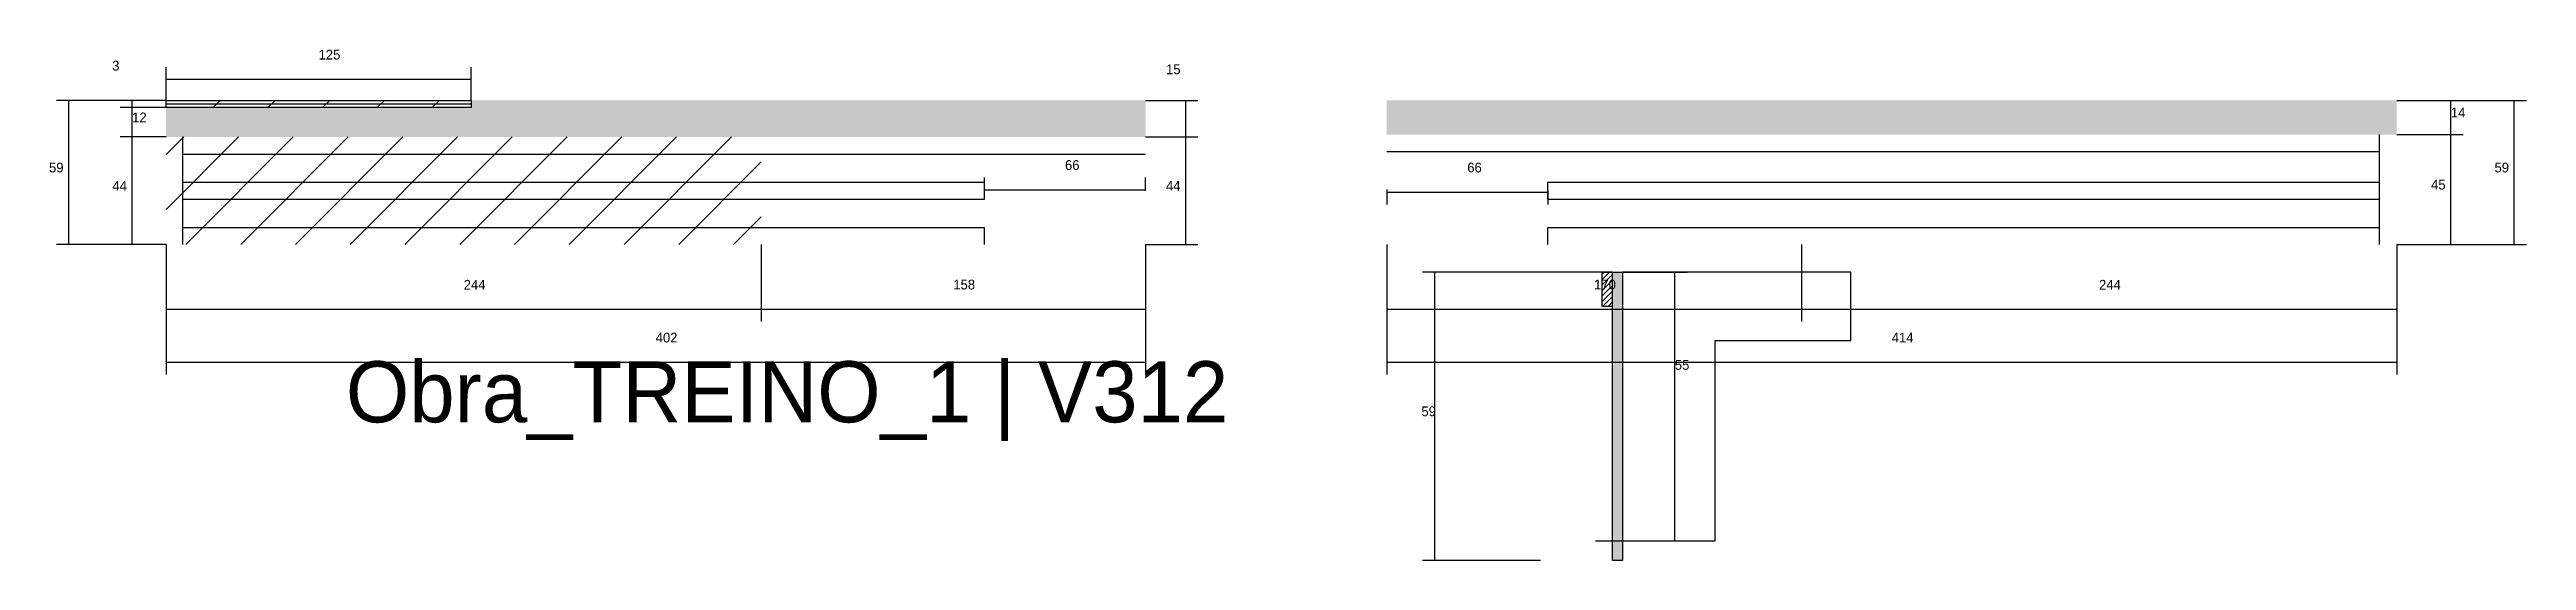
# Model space of a CAD drawing. Header units: metres. Extents: x -65046 to 21926, y -45195 to 1016.
# Drawn here: x 1479 to 2494, y -1266 to -1057 of the extents above; entities that cross this region are included whole.
import ezdxf

# ---------------------------------------------------------------- set-up
doc = ezdxf.new("R2010")
doc.units = ezdxf.units.M
for name, color, linetype in [('CONCRETO', 251, 'Continuous'), ('COTA', 241, 'Continuous'), ('Hachura', 253, 'Continuous'), ('LABEL_ID', 3, 'Continuous'), ('Madeira', 126, 'Continuous'), ('Painéis', 200, 'Continuous'), ('REAPROVEITAMENTO', 251, 'Continuous'), ('SARR_2.2x7', 40, 'Continuous'), ('SARR_EDITAR', 141, 'Continuous')]:
    doc.layers.add(name, color=color, linetype=linetype)

msp = doc.modelspace()

# ---------------------------------------------------------------- texts
at = {"layer": 'COTA'}
for s, p in [('3', (1504.2, -1066)), ('125', (1588.8, -1061.5)), ('15', (1936.2, -1067.5)), ('12', (1512.4, -1087.2)), ('14', (2462.9, -1085.2)), ('59', (1478.3, -1107.7)), ('59', (2480.8, -1107.7)), ('44', (1504.3, -1115.2)), ('44', (1936.2, -1115.2)), ('45', (2454.8, -1114.7)), ('244', (1648.3, -1155.7)), ('158', (1849, -1155.6)), ('170', (2111.7, -1155.6)), ('244', (2318.7, -1155.7)), ('402', (1727, -1177.3)), ('414', (2233.7, -1177.3)), ('55', (2144.8, -1188.5)), ('59', (2040.9, -1207.5))]:
    msp.add_text(s, height=4, dxfattribs=at).set_placement(p)
at = {"layer": 'LABEL_ID'}
msp.add_text('Obra_TREINO_1 | V312', height=25, dxfattribs=at).set_placement((1600, -1210))
at = {"layer": 'Painéis'}
for p in [(1894.8, -1106.7), (2059.7, -1107.7)]:
    msp.add_text('66', height=4, dxfattribs=at).set_placement(p)

# ---------------------------------------------------------------- hatches: boundary and pattern name
at = {"layer": 'COTA'}
h = msp.add_hatch(dxfattribs=at)
h.set_pattern_fill('AR-CONC', scale=0.03)
h.paths.add_polyline_path([(1927.8, -1093.2), (1927.8, -1078.2), (1927.8, -1078.2), (1651.3, -1078.2), (1651.3, -1078.2), (1651.3, -1081.2), (1651.3, -1081.2), (1526.3, -1081.2), (1526.3, -1081.2), (1526.3, -1093.2), (1526.3, -1093.2), (1927.8, -1093.2)])
h = msp.add_hatch(dxfattribs=at)
h.set_pattern_fill('AR-CONC', scale=0.03)
h.paths.add_polyline_path([(2026.7, -1078.2), (2026.7, -1092.2), (2026.7, -1092.2), (2440.7, -1092.2), (2440.7, -1092.2), (2440.7, -1078.2), (2440.7, -1078.2), (2026.7, -1078.2)])
at = {"layer": 'Hachura'}
h = msp.add_hatch(dxfattribs=at)
h.set_pattern_fill('ANSI31', scale=0.5)
h.paths.add_polyline_path([(2114.9, -1162.5), (2119.3, -1162.5), (2119.3, -1162.5), (2119.3, -1148.5), (2119.3, -1148.5), (2114.9, -1148.5), (2114.9, -1148.5), (2114.9, -1162.5)])
h = msp.add_hatch(color=8, dxfattribs=at)
h.dxf.hatch_style = 1
h.paths.add_polyline_path([(2119.3, -1148.5), (2123.3, -1148.5), (2123.3, -1148.5), (2123.3, -1266.5), (2123.3, -1266.5), (2119.3, -1266.5), (2119.3, -1266.5), (2119.3, -1148.5)])
at = {"layer": 'REAPROVEITAMENTO'}
h = msp.add_hatch(dxfattribs=at)
h.set_pattern_fill('ANSI31', scale=5)
h.paths.add_polyline_path([(1651.3, -1081.2), (1651.3, -1078.2), (1651.3, -1078.2), (1526.3, -1078.2), (1526.3, -1078.2), (1526.3, -1081.2), (1526.3, -1081.2), (1651.3, -1081.2)])
h = msp.add_hatch(dxfattribs=at)
h.set_pattern_fill('ANSI31', scale=5)
h.paths.add_polyline_path([(1526.3, -1093.2), (1526.3, -1137.2), (1526.3, -1137.2), (1770.3, -1137.2), (1770.3, -1137.2), (1770.3, -1093.2), (1770.3, -1093.2), (1526.3, -1093.2)])

# ---------------------------------------------------------------- linework, layer by layer
at = {"layer": 'CONCRETO'}
msp.add_lwpolyline([(2216.9, -1176.5), (2216.9, -1148.5), (2123.3, -1148.5), (2123.3, -1176.5), (2123.3, -1176.5), (2123.3, -1258.5), (2161.3, -1258.5), (2161.3, -1176.5)], close=True, dxfattribs=at)
at = {"layer": 'COTA'}
for p, q in [((1526.3, -1078.2), (1526.3, -1064.6)), ((1651.3, -1078.2), (1651.3, -1064.6)), ((1526.3, -1069.6), (1651.3, -1069.6)), ((1526.3, -1078.2), (1481.4, -1078.2)), ((1486.4, -1137.2), (1486.4, -1078.2)), ((1526.3, -1078.2), (1507.4, -1078.2)), ((1526.3, -1081.2), (1507.4, -1081.2)), ((1526.3, -1081.2), (1507.4, -1081.2)), ((1512.4, -1081.2), (1512.4, -1078.2)), ((1512.4, -1093.2), (1512.4, -1081.2)), ((1927.8, -1078.2), (1949.3, -1078.2)), ((1944.3, -1093.2), (1944.3, -1078.2)), ((2440.7, -1078.2), (2467.9, -1078.2)), ((2440.7, -1078.2), (2493.9, -1078.2)), ((2462.9, -1092.2), (2462.9, -1078.2)), ((2488.9, -1137.2), (2488.9, -1078.2)), ((1526.3, -1093.2), (1507.4, -1093.2)), ((1526.3, -1093.2), (1507.4, -1093.2)), ((1512.4, -1137.2), (1512.4, -1093.2)), ((1927.8, -1093.2), (1949.3, -1093.2)), ((1927.8, -1093.2), (1949.3, -1093.2)), ((1944.3, -1137.2), (1944.3, -1093.2)), ((2440.7, -1092.2), (2467.9, -1092.2)), ((2440.7, -1092.2), (2467.9, -1092.2)), ((2462.9, -1137.2), (2462.9, -1092.2)), ((1526.3, -1137.2), (1481.4, -1137.2)), ((1526.3, -1137.2), (1507.4, -1137.2)), ((1526.3, -1137.2), (1526.3, -1168.7)), ((1526.3, -1137.2), (1526.3, -1190.4)), ((1770.3, -1137.2), (1770.3, -1168.7)), ((1770.3, -1137.2), (1770.3, -1168.7)), ((1927.8, -1137.2), (1927.8, -1168.7)), ((1927.8, -1137.2), (1927.8, -1190.4)), ((1927.8, -1137.2), (1949.3, -1137.2)), ((2026.7, -1137.2), (2026.7, -1168.7)), ((2026.7, -1137.2), (2026.7, -1190.4)), ((2196.7, -1137.2), (2196.7, -1168.7)), ((2196.7, -1137.2), (2196.7, -1168.7)), ((2440.7, -1137.2), (2440.7, -1168.7)), ((2440.7, -1137.2), (2440.7, -1190.4)), ((2440.7, -1137.2), (2467.9, -1137.2)), ((2440.7, -1137.2), (2493.9, -1137.2)), ((2114.9, -1148.5), (2041.4, -1148.5)), ((2046.4, -1266.5), (2046.4, -1148.5)), ((2114.9, -1148.5), (2149.8, -1148.5)), ((2144.8, -1258.5), (2144.8, -1148.5)), ((1526.3, -1163.7), (1770.3, -1163.7)), ((1770.3, -1163.7), (1927.8, -1163.7)), ((2026.7, -1163.7), (2196.7, -1163.7)), ((2196.7, -1163.7), (2440.7, -1163.7)), ((1526.3, -1185.4), (1927.8, -1185.4)), ((2026.7, -1185.4), (2440.7, -1185.4)), ((2112.3, -1258.5), (2149.8, -1258.5)), ((2089.7, -1266.5), (2041.4, -1266.5))]:
    msp.add_line(p, q, dxfattribs=at)
at = {"layer": 'Madeira'}
msp.add_lwpolyline([(2114.9, -1162.5), (2119.3, -1162.5), (2119.3, -1148.5), (2114.9, -1148.5)], close=True, dxfattribs=at)
at = {"layer": 'Painéis'}
for p, q in [((1861.8, -1115.2), (1861.8, -1109.8)), ((1861.8, -1114.8), (1927.8, -1114.8)), ((1927.8, -1115.2), (1927.8, -1109.8)), ((2026.7, -1114.7), (2026.7, -1120.8)), ((2026.7, -1115.8), (2092.7, -1115.8)), ((2092.7, -1115.2), (2092.7, -1120.8))]:
    msp.add_line(p, q, dxfattribs=at)
for points in [[(1526.3, -1078.2), (1651.3, -1078.2), (1651.3, -1081.2), (1526.3, -1081.2)], [(2119.3, -1148.5), (2123.3, -1148.5), (2123.3, -1266.5), (2119.3, -1266.5)]]:
    msp.add_lwpolyline(points, close=True, dxfattribs=at)
at = {"layer": 'SARR_2.2x7'}
for p, q in [((1533.2, -1137.2), (1533.2, -1093.2)), ((2433.7, -1137.2), (2433.7, -1092.2)), ((1533.2, -1100.2), (1770.3, -1100.2)), ((1770.3, -1100.2), (1927.8, -1100.2)), ((2026.7, -1099.2), (2196.7, -1099.2)), ((2196.7, -1099.2), (2433.7, -1099.2)), ((1533.2, -1111.7), (1770.3, -1111.7)), ((1770.3, -1111.7), (1861.8, -1111.7)), ((1861.8, -1118.7), (1861.8, -1111.7)), ((2092.7, -1111.7), (2196.7, -1111.7)), ((2092.7, -1118.7), (2092.7, -1111.7)), ((2196.7, -1111.7), (2433.7, -1111.7)), ((1533.2, -1118.7), (1770.3, -1118.7)), ((1770.3, -1118.7), (1861.8, -1118.7)), ((2092.7, -1118.7), (2196.7, -1118.7)), ((2196.7, -1118.7), (2433.7, -1118.7)), ((1533.2, -1130.2), (1770.3, -1130.2)), ((1770.3, -1130.2), (1861.8, -1130.2)), ((1861.8, -1137.2), (1861.8, -1130.2)), ((2092.7, -1130.2), (2196.7, -1130.2)), ((2092.7, -1137.2), (2092.7, -1130.2)), ((2196.7, -1130.2), (2433.7, -1130.2))]:
    msp.add_line(p, q, dxfattribs=at)
at = {"layer": 'SARR_EDITAR'}
msp.add_line((1526.3, -1079.7), (1651.3, -1079.7), dxfattribs=at)

msp.set_redraw_order([(e.dxf.handle, doc.entitydb.next_handle()) for e in msp.query("TEXT MTEXT ATTDEF DIMENSION ARC_DIMENSION")])  # texts and dimensions are drawn at this point

doc.saveas('drawing.dxf')
